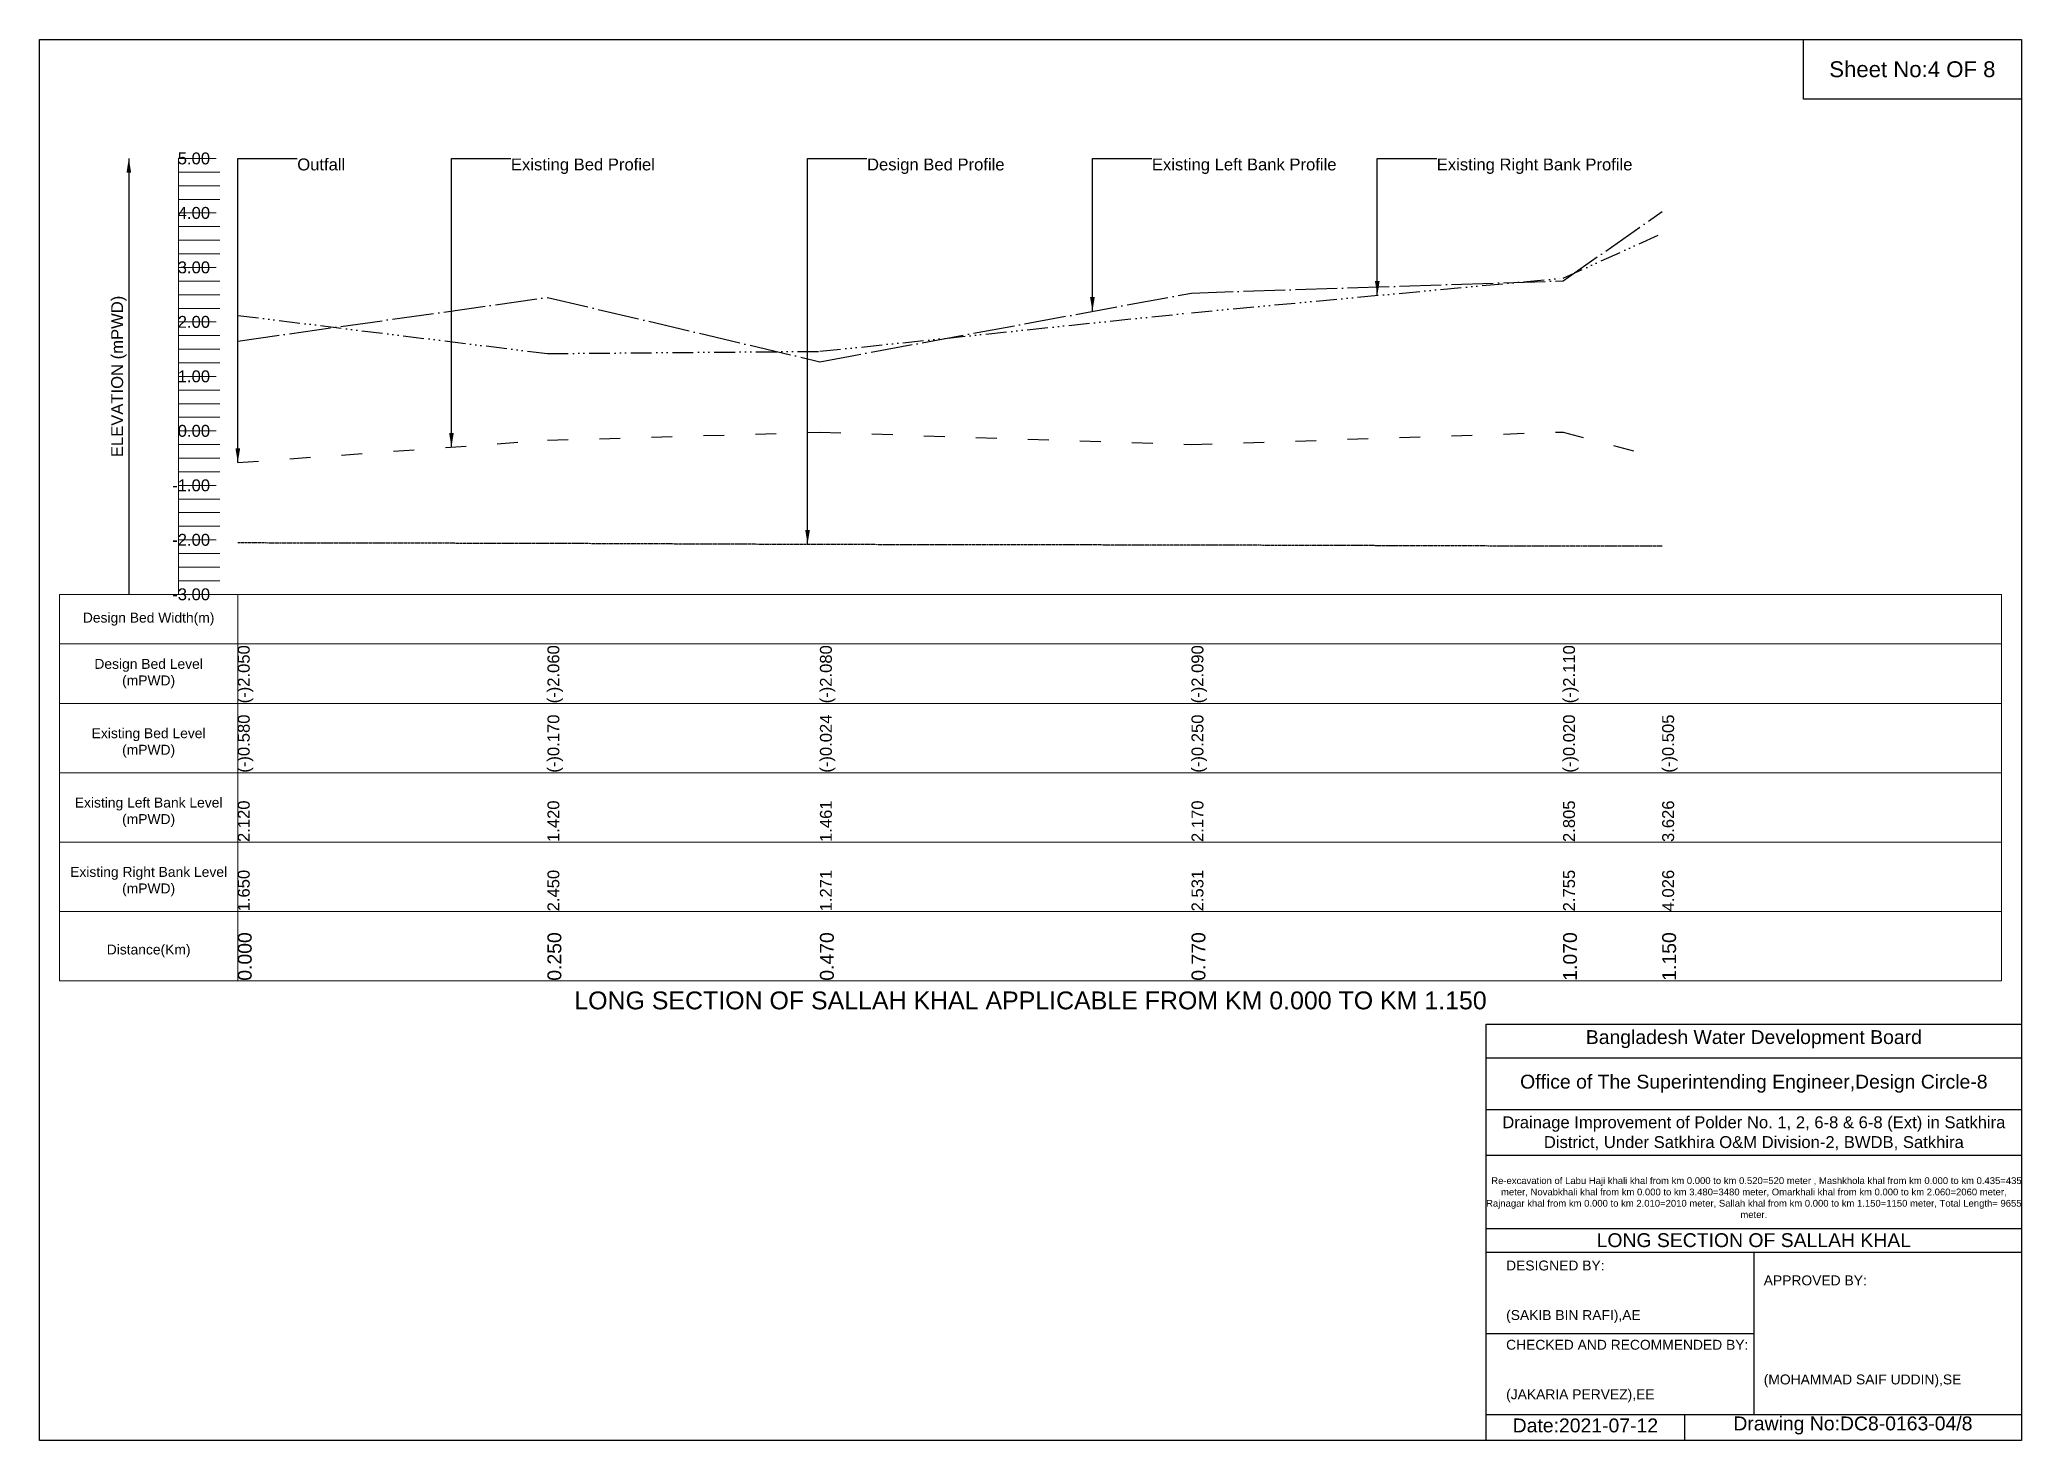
# Model space of a CAD drawing. Header units: inches. Extents: x 91000 to 648000, y -5656 to 141.
# Drawn here: x 600000 to 608000, y -5656 to 0 of the extents above; entities that cross this region are included whole.
import ezdxf

# ---------------------------------------------------------------- set-up
doc = ezdxf.new("R2010")
doc.units = ezdxf.units.IN
doc.header["$LTSCALE"] = 7
doc.header["$MEASUREMENT"] = 0
for name, pattern in [('ACAD_ISO03W100', [30, 12, -18]), ('ACAD_ISO04W100', [30, 24, -3, 0, -3]), ('ACAD_ISO14W100', [24, 12, -3, 0, -3, 0, -3, 0, -3]), ('CENTER', [2, 1.25, -0.25, 0.25, -0.25])]:
    doc.linetypes.add(name, pattern=pattern)
for name, color, linetype, lineweight in [('Design Bed Level Long Section', 7, 'CENTER', 25), ('Existing Bed Level for Long Section', 7, 'ACAD_ISO03W100', 25), ('Existing Left Bank of Long section', 7, 'ACAD_ISO04W100', 25), ('Existing Right Bank of Long Section', 7, 'ACAD_ISO14W100', 25), ('Long Section Border', 7, 'Continuous', 9), ('Long Section Labels', 7, 'Continuous', 9), ('Vscale for Long Section', 7, 'Continuous', 9)]:
    doc.layers.add(name, color=color, linetype=linetype, lineweight=lineweight)
doc.styles.get("Standard").update_dxf_attribs({"font": 'arial.ttf'})
doc.dimstyles.get("Standard").update_dxf_attribs({"dimtxt": 0.18, "dimasz": 0.18, "dimexe": 0.18, "dimexo": 0.0625, "dimgap": 0.09, "dimtad": 0, "dimtih": 1, "dimtoh": 1, "dimdec": 4, "dimzin": 0, "dimdsep": 46, "dimtxsty": 'Standard', "dimcen": 0.09, "dimadec": 0, "dimazin": 0, "dimtfac": 1, "dimtdec": 4, "dimtofl": 0, "dimtmove": 0, "dimatfit": 3, "dimfxl": 1, "dimtolj": 1, "dimtzin": 0, "dimarcsym": 0})

msp = doc.modelspace()

# ---------------------------------------------------------------- texts
at = {"attachment_point": 5}
for s, insert, char_height in [('Sheet No:4 OF 8', (607560, -120), 64), ('Bangladesh Water Development Board', (606920, -4036), 56), ('Office of The Superintending Engineer,Design Circle-8', (606920, -4216), 56)]:
    msp.add_mtext(s, dxfattribs=dict(at, insert=insert, char_height=char_height))
for s, insert, char_height, width, attachment_point in [('Drainage Improvement of Polder No. 1, 2, 6-8 & 6-8 (Ext) in Satkhira District, Under Satkhira O&M Division-2, BWDB, Satkhira', (606920, -4416), 48, 2240, 5), ('  Re-excavation of Labu Haji khali khal from km 0.000 to km 0.520=520 meter , Mashkhola khal from km 0.000 to km 0.435=435 meter, Novabkhali khal from km 0.000 to km 3.480=3480 meter, Omarkhali khal from km 0.000 to km 2.060=2060 meter, Rajnagar khal from km 0.000 to km 2.010=2010 meter, Sallah khal from km 0.000 to km 1.150=1150 meter, Total Length= 9655 meter. ', (606920, -4676), 27.4148, 2160, 5), ('LONG SECTION OF SALLAH KHAL', (606920, -4848), 56, 2240, 5), ('DESIGNED BY:^J^J^J(SAKIB BIN RAFI),AE', (605920, -5056), 40, 1120, 4), ('APPROVED BY:^J^J^J^J^J^J(MOHAMMAD SAIF UDDIN),SE', (606960, -5216), 40, 1120, 4), ('CHECKED AND RECOMMENDED BY:^J^J^J(JAKARIA PERVEZ),EE', (605920, -5376), 40, 1120, 4), ('Date:2021-07-12', (606240, -5596), 56, 1120, 5), ('Drawing No:DC8-0163-04/8', (607320, -5596), 56, 1760, 5)]:
    msp.add_mtext(s, dxfattribs=dict(insert=insert, char_height=char_height, width=width, attachment_point=attachment_point))
at = {"layer": 'Long Section Border', "attachment_point": 5}
for s, insert, char_height in [('Design Bed Width(m)', (600440, -2340), 40), ('Design Bed Level^J(mPWD)', (600440, -2560), 40), ('Existing Bed Level^J(mPWD)', (600440, -2840), 40), ('Existing Left Bank Level^J(mPWD)', (600440, -3120), 40), ('Existing Right Bank Level^J(mPWD)', (600440, -3400), 40), ('Distance(Km)', (600440, -3680), 40), ('LONG SECTION OF SALLAH KHAL APPLICABLE FROM KM 0.000 TO KM 1.150', (604000, -3880), 72)]:
    msp.add_mtext(s, dxfattribs=dict(at, insert=insert, char_height=char_height))
at = {"layer": 'Long Section Labels', "char_height": 48, "attachment_point": 1}
for s, insert in [('Outfall', (601040, -480)), ('Existing Bed Profiel', (601902.5, -480)), ('Design Bed Profile', (603340, -480)), ('Existing Left Bank Profile', (604490, -480)), ('Existing Right Bank Profile', (605640, -480))]:
    msp.add_mtext(s, dxfattribs=dict(at, insert=insert))
at = {"layer": 'Vscale for Long Section', "char_height": 48, "attachment_point": 6}
for s, insert in [('5.00', (600688, -480)), ('4.00', (600688, -700)), ('3.00', (600688, -920)), ('2.00', (600688, -1140)), ('1.00', (600688, -1360)), ('0.00', (600688, -1580)), ('-1.00', (600688, -1800)), ('-2.00', (600688, -2020)), ('-3.00', (600688, -2240))]:
    msp.add_mtext(s, dxfattribs=dict(at, insert=insert))
at = {"layer": 'Vscale for Long Section', "rotation": 90}
for s, insert, char_height, attachment_point in [('ELEVATION (mPWD)', (600320, -1360), 48, 5), ('(-)2.050', (600800, -2680), 48, 1), ('(-)2.060', (602050, -2680), 48, 1), ('(-)2.080', (603150, -2680), 48, 1), ('(-)2.090', (604650, -2680), 48, 1), ('(-)2.110', (606150, -2680), 48, 1), ('(-)2.110', (606150, -2680), 48, 1), ('(-)0.580', (600800, -2960), 48, 1), ('(-)0.170', (602050, -2960), 48, 1), ('(-)0.024', (603150, -2960), 48, 1), ('(-)0.250', (604650, -2960), 48, 1), ('(-)0.020', (606150, -2960), 48, 1), ('(-)0.505', (606550, -2960), 48, 1), ('2.120', (600800, -3240), 48, 1), ('1.420', (602050, -3240), 48, 1), ('1.461', (603150, -3240), 48, 1), ('2.170', (604650, -3240), 48, 1), ('2.805', (606150, -3240), 48, 1), ('3.626', (606550, -3240), 48, 1), ('1.650', (600800, -3520), 48, 1), ('2.450', (602050, -3520), 48, 1), ('1.271', (603150, -3520), 48, 1), ('2.531', (604650, -3520), 48, 1), ('2.755', (606150, -3520), 48, 1), ('4.026', (606550, -3520), 48, 1), ('0.000', (600800, -3800), 56, 1), ('0.250', (602050, -3800), 56, 1), ('0.470', (603150, -3800), 56, 1), ('0.770', (604650, -3800), 56, 1), ('1.070', (606150, -3800), 56, 1), ('1.150', (606550, -3800), 56, 1)]:
    msp.add_mtext(s, dxfattribs=dict(at, insert=insert, char_height=char_height, attachment_point=attachment_point))

# ---------------------------------------------------------------- linework, layer by layer
for points in [[(600000, 0), (608000, 0), (608000, -5656), (600000, -5656)], [(607120, 0), (608000, 0), (608000, -240), (607120, -240)]]:
    msp.add_lwpolyline(points, close=True)
for points in [[(605840, -5656), (605840, -3976), (608000, -3976)], [(605840, -4112), (608000, -4112)], [(605840, -4320), (608000, -4320)], [(605840, -4504), (608000, -4504)], [(605840, -4800), (608000, -4800)], [(605840, -4896), (608000, -4896)], [(606920, -4896), (606920, -5552)], [(605840, -5224), (606920, -5224)], [(605840, -5552), (608000, -5552)], [(606640, -5552), (606640, -5656)]]:
    msp.add_lwpolyline(points)
at = {"layer": 'Design Bed Level Long Section'}
msp.add_lwpolyline([(600800, -2031), (602050, -2033.2), (603150, -2037.6), (604650, -2039.8), (606150, -2044.2), (606550, -2044.2)], dxfattribs=at)
at = {"layer": 'Existing Bed Level for Long Section'}
msp.add_lwpolyline([(600800, -1707.6), (602050, -1617.4), (603150, -1585.3), (604650, -1635), (606150, -1584.4), (606550, -1691.1)], dxfattribs=at)
at = {"layer": 'Existing Left Bank of Long section'}
msp.add_lwpolyline([(600800, -1217), (602050, -1041), (603150, -1300.4), (604650, -1023.2), (606150, -973.9), (606550, -694.3)], dxfattribs=at)
at = {"layer": 'Existing Right Bank of Long Section'}
msp.add_lwpolyline([(600800, -1113.6), (602050, -1267.6), (603150, -1258.6), (604650, -1102.6), (606150, -962.9), (606550, -782.3)], dxfattribs=at)
at = {"layer": 'Long Section Border'}
msp.add_lwpolyline([(600080, -2240), (607920, -2240), (607920, -3800), (600080, -3800)], close=True, dxfattribs=at)
for points in [[(600800, -2240), (600800, -3800)], [(600080, -2440), (607920, -2440)], [(600080, -2680), (607920, -2680)], [(600080, -2960), (607920, -2960)], [(600080, -3240), (607920, -3240)], [(600080, -3520), (607920, -3520)]]:
    msp.add_lwpolyline(points, dxfattribs=at)
at = {"layer": 'Vscale for Long Section'}
for points in [[(600560, -2240), (600560, -2020), (600560, -1800), (600560, -1580), (600560, -1360), (600560, -1140), (600560, -920), (600560, -700), (600560, -480)], [(600560, -480), (600712, -480)], [(600560, -535), (600728, -535)], [(600560, -590), (600728, -590)], [(600560, -645), (600728, -645)], [(600560, -700), (600712, -700)], [(600560, -755), (600728, -755)], [(600560, -810), (600728, -810)], [(600560, -865), (600728, -865)], [(600560, -920), (600712, -920)], [(600560, -975), (600728, -975)], [(600560, -1030), (600728, -1030)], [(600560, -1085), (600728, -1085)], [(600560, -1140), (600712, -1140)], [(600560, -1195), (600728, -1195)], [(600560, -1250), (600728, -1250)], [(600560, -1305), (600728, -1305)], [(600560, -1360), (600712, -1360)], [(600560, -1415), (600728, -1415)], [(600560, -1470), (600728, -1470)], [(600560, -1525), (600728, -1525)], [(600560, -1580), (600712, -1580)], [(600560, -1635), (600728, -1635)], [(600560, -1690), (600728, -1690)], [(600560, -1745), (600728, -1745)], [(600560, -1800), (600712, -1800)], [(600560, -1855), (600728, -1855)], [(600560, -1910), (600728, -1910)], [(600560, -1965), (600728, -1965)], [(600560, -2020), (600712, -2020)], [(600560, -2075), (600728, -2075)], [(600560, -2130), (600728, -2130)], [(600560, -2185), (600728, -2185)], [(600560, -2240), (600712, -2240)]]:
    msp.add_lwpolyline(points, dxfattribs=at)

msp.set_redraw_order([(e.dxf.handle, doc.entitydb.next_handle()) for e in msp.query("TEXT MTEXT ATTDEF DIMENSION ARC_DIMENSION")])  # texts and dimensions are drawn at this point

# ---------------------------------------------------------------- leaders
at = {"layer": 'Long Section Labels', "annotation_type": 0, "has_hookline": 1, "hookline_direction": 0}
for points, text_width in [([(600800, -1707.6), (600800, -480), (601039.9, -480)], 185.8), ([(601662.5, -1645.4), (601662.5, -480), (601902.4, -480)], 571.4), ([(603100, -2037.4), (603100, -480), (603339.9, -480)], 547.4), ([(604250, -1097.1), (604250, -480), (604489.9, -480)], 737.4), ([(605400, -1032.8), (605400, -480), (605639.9, -480)], 782)]:
    msp.add_leader(points, dimstyle='Standard', override={"dimasz": 57.6}, dxfattribs=dict(at, text_width=text_width))
at = {"layer": 'Vscale for Long Section'}
msp.add_leader([(600360, -480), (600360, -2240)], dimstyle='Standard', override={"dimasz": 57.6}, dxfattribs=at)

doc.saveas('drawing.dxf')
